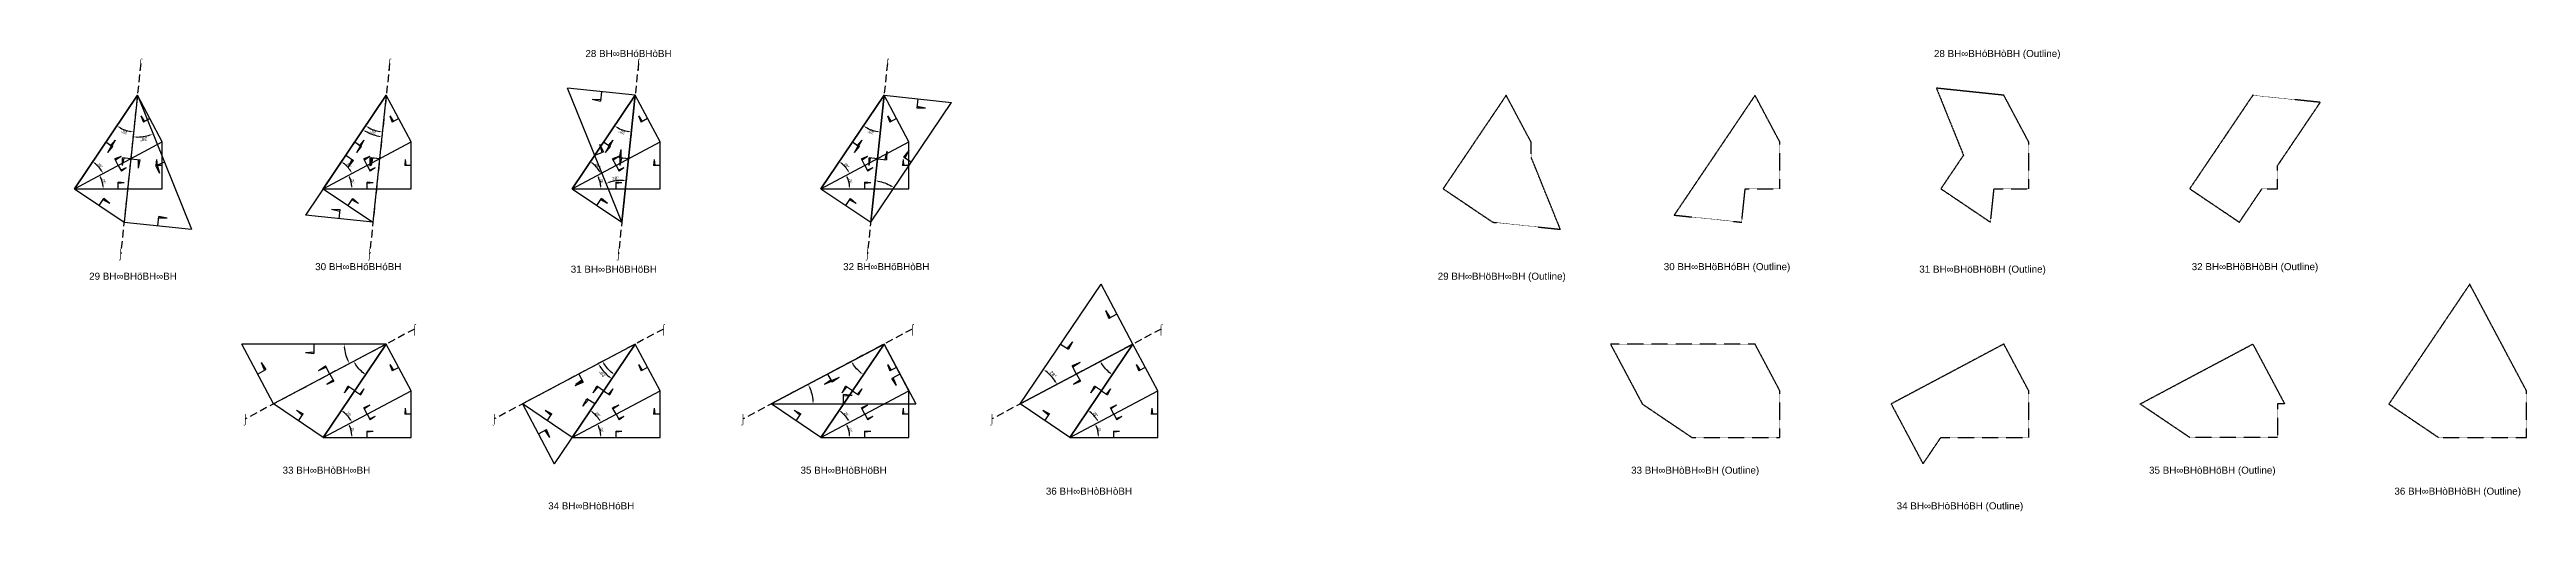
# Model space of a CAD drawing. Header units: millimetres. Extents: x 109495 to 889476, y -4752178 to 24518.
# Drawn here: x 211610 to 634329, y -505746 to -426881 of the extents above; entities that cross this region are included whole.
import ezdxf
from ezdxf.enums import TextEntityAlignment as Align

# ---------------------------------------------------------------- set-up
doc = ezdxf.new("R2010")
doc.units = ezdxf.units.MM
doc.header["$PDMODE"] = 35
doc.linetypes.add('DASHED', pattern=[19.05, 12.7, -6.35])
for name, color, linetype in [('BASE', 170, 'Continuous'), ('HYPOTENUSE', 20, 'Continuous'), ('PERPENDICULAR', 90, 'Continuous')]:
    doc.layers.add(name, color=color, linetype=linetype)
doc.styles.add('Arial', font='arial_0.ttf')
doc.dimstyles.new('ISO-25', dxfattribs={"dimtxt": 250, "dimasz": 100, "dimexe": 1.25, "dimexo": 0.625, "dimgap": 100, "dimtad": 1, "dimdec": 0, "dimtxsty": 'Arial', "dimcen": 2.5, "dimadec": 0, "dimazin": 0, "dimtfac": 1, "dimtdec": 0, "dimtmove": 0, "dimatfit": 3, "dimfxl": 1, "dimarcsym": 0})

msp = doc.modelspace()

# ---------------------------------------------------------------- texts
at = {"linetype": 'DASHED', "ltscale": 100, "style": 'Arial'}
for s, p in [('28 BH∞BHóBHòBH', (310414, -427566)), ('28 BH∞BHóBHòBH (Outline)', (544006, -427566)), ('⌠', (227179, -429274)), ('⌠', (269651, -429274)), ('⌠', (312122, -429274)), ('⌠', (354593, -429274)), ('29 BH∞BHöBH∞BH', (225853, -465584)), ('⌡', (223762, -461782)), ('30 BH∞BHöBHóBH', (264301, -463949)), ('⌡', (266234, -461782)), ('31 BH∞BHöBHöBH', (307911, -464373)), ('⌡', (308705, -461782)), ('32 BH∞BHöBHòBH', (354406, -463949)), ('⌡', (351177, -461782)), ('29 BH∞BHöBH∞BH (Outline)', (459445, -465584)), ('30 BH∞BHöBHóBH (Outline)', (497894, -463949)), ('31 BH∞BHöBHöBH (Outline)', (541504, -464373)), ('32 BH∞BHöBHòBH (Outline)', (587998, -463949)), ('⌠', (273891, -474605)), ('⌠', (316363, -474605)), ('⌠', (358834, -474605)), ('⌠', (401305, -474605)), ('⌡', (245030, -489951)), ('⌡', (287502, -489951)), ('⌡', (329973, -489951)), ('⌡', (372444, -489951)), ('33 BH∞BHòBH∞BH', (258861, -498697)), ('35 BH∞BHòBHöBH', (347123, -498697)), ('33 BH∞BHòBH∞BH (Outline)', (492454, -498697)), ('35 BH∞BHòBHöBH (Outline)', (580716, -498697)), ('36 BH∞BHòBHòBH', (388995, -502278)), ('36 BH∞BHòBHòBH (Outline)', (622588, -502278)), ('34 BH∞BHòBHóBH', (304052, -504785)), ('34 BH∞BHòBHóBH (Outline)', (537645, -504785))]:
    msp.add_text(s, height=1200, dxfattribs=at).set_placement(p, align=Align.MIDDLE_CENTER)

# ---------------------------------------------------------------- blocks, each defined once
blk = doc.blocks.new('*D9')
at = {"color": 0, "lineweight": -2, "ltscale": 100, "transparency": 16777216}
blk.add_arc((0, 0), 4906, 4.08845, 23.91155, dxfattribs=at)
at = {"color": 0, "ltscale": 100, "transparency": 16777216}
for points in [[(4432, 1963), (4537, 2014), (4332, 2303)], [(4952, 352), (4835, 348), (4906, 0)]]:
    blk.add_solid(points, dxfattribs=at)
at = {"layer": 'Defpoints', "color": 0, "ltscale": 100, "transparency": 16777216}
for p in [(15000, 7976), (0, 0), (0, 0), (4841, 796), (15000, 0)]:
    blk.add_point(p, dxfattribs=at)
at = {"color": 0, "ltscale": 100, "transparency": 16777216, "insert": (5055, 1260), "char_height": 400, "attachment_point": 5, "rotation": 284, "style": 'Arial'}
blk.add_mtext('28°', dxfattribs=at)
blk = doc.blocks.new('SanjoyNathGeometrifyingTrigonometryFundamentalLockedSet')
at = {"color": 242, "linetype": 'DASHED', "ltscale": 100, "true_color": 0xcd2027}
for p, q in [((7500, 3987.8), (8016.4, 3016.6)), ((8852.4, 3574.3), (7922.5, 3193.2)), ((8852.4, 3574.3), (8016.4, 3016.6))]:
    blk.add_line(p, q, dxfattribs=at)
at = {"color": 114, "linetype": 'DASHED', "ltscale": 100, "true_color": 0x139b48}
for p, q in [((14000, 4987.8), (13900, 3987.8)), ((15000, 3987.8), (13900, 3987.8)), ((14000, 4987.8), (14100, 3987.8))]:
    blk.add_line(p, q, dxfattribs=at)
at = {"color": 159, "linetype": 'DASHED', "ltscale": 100, "true_color": 0x22346e}
for p, q in [((7500, 0), (7500, 1100)), ((8500, 1000), (7500, 1100)), ((8500, 1000), (7500, 900))]:
    blk.add_line(p, q, dxfattribs=at)
at = {"layer": 'BASE'}
blk.add_line((0, 0), (15000, 0), dxfattribs=at)
at = {"layer": 'HYPOTENUSE'}
blk.add_line((0, 0), (15000, 7975.6), dxfattribs=at)
at = {"layer": 'PERPENDICULAR'}
blk.add_line((15000, 0), (15000, 7975.6), dxfattribs=at)
at = {"color": 4, "ltscale": 100}
dim = blk.add_angular_dim_2l(base=(4841, 795.6), line1=((0, 0), (15000, 0)), line2=((0, 0), (15000, 7975.6)), dimstyle='ISO-25', override={"dimtxt": 400, "dimasz": 350, "dimgap": 100}, dxfattribs=at)
dim.commit()
dim.dimension.update_dxf_attribs({"geometry": '*D9', "text_midpoint": (5055.4, 1260.5)})

# ---------------------------------------------------------------- linework, layer by layer
at = {"linetype": 'DASHED', "ltscale": 100}
for p, q in [((227179, -429274), (223762, -461782)), ((269651, -429274), (266234, -461782)), ((312122, -429274), (308705, -461782)), ((354593, -429274), (351177, -461782)), ((273891, -474605), (245030, -489951)), ((316363, -474605), (287502, -489951)), ((358834, -474605), (329973, -489951)), ((401305, -474605), (372444, -489951))]:
    msp.add_line(p, q, dxfattribs=at)
at = {"linetype": 'DASHED'}
for points in [[(460202, -434692), (449443, -450643), (457924, -456364), (469448, -457575), (464443, -445188), (464443, -442667)], [(500997, -450643), (506914, -450643), (506914, -442667), (502674, -434692), (488873, -455153), (500396, -456364)], [(543469, -450643), (549386, -450643), (549386, -442667), (545145, -434692), (533622, -433481), (538245, -444922), (534386, -450643), (542867, -456364)], [(585339, -456364), (589197, -450643), (591857, -450643), (591857, -446700), (599140, -435903), (587616, -434692), (576857, -450643)], [(610847, -487394), (619329, -493114), (634329, -493114), (634329, -485139), (624648, -466933)], [(483433, -487394), (491914, -493114), (506914, -493114), (506914, -485139), (502674, -477163), (477993, -477163)], [(534386, -493114), (549386, -493114), (549386, -485139), (545145, -477163), (525904, -487394), (531344, -497624)], [(587616, -477163), (593056, -487394), (591857, -487394), (591857, -493114), (576857, -493114), (568376, -487394)]]:
    msp.add_lwpolyline(points, close=True, dxfattribs=at)

# ---------------------------------------------------------------- block references
at = {"linetype": 'DASHED', "ltscale": 100}
for p, xscale, yscale, zscale, rotation in [((215850, -450643), 1.132570050689039, 1.132570050689039, 1.132570050689039, 27.99999999999999), ((226610, -434692), 1.282714919717771, 1.282714919717771, 1.282714919717771, 236.0000000000001), ((226610, -434692), 1.452764501644343, 1.452764501644343, 1.452764501644343, 264.0000000000001), ((258322, -450643), 1.132570050689039, 1.132570050689039, 1.132570050689039, 27.99999999999999), ((269081, -434692), -1.452764501644345, 1.452764501644345, 1.452764501644345, 84.00000000000003), ((269081, -434692), 1.282714919717771, 1.282714919717771, 1.282714919717771, 236.0000000000001), ((300793, -450643), 1.132570050689039, 1.132570050689039, 1.132570050689039, 27.99999999999999), ((309275, -456364), 1.452764501644345, 1.452764501644345, 1.452764501644345, 84.00000000000003), ((311552, -434692), 1.282714919717771, 1.282714919717771, 1.282714919717771, 236.0000000000001), ((343265, -450643), 1.132570050689039, 1.132570050689039, 1.132570050689039, 27.99999999999999), ((354024, -434692), 1.282714919717771, 1.282714919717771, 1.282714919717771, 236.0000000000001), ((351746, -456364), -1.452764501644345, 1.452764501644345, 1.452764501644345, 264), ((269081, -477163), -1.452764501644347, 1.452764501644347, 1.452764501644347, 27.99999999999998), ((377255, -487394), 1.452764501644345, 1.452764501644345, 1.452764501644345, 28.00000000000004), ((269081, -477163), -1.282714919717773, 1.282714919717773, 1.282714919717773, 55.99999999999996), ((311552, -477163), -1.282714919717773, 1.282714919717773, 1.282714919717773, 55.99999999999996), ((354024, -477163), -1.282714919717773, 1.282714919717773, 1.282714919717773, 55.99999999999996), ((396495, -477163), -1.282714919717773, 1.282714919717773, 1.282714919717773, 55.99999999999996), ((258322, -493114), 1.132570050689039, 1.132570050689039, 1.132570050689039, 27.99999999999999), ((311552, -477163), 1.452764501644345, 1.452764501644345, 1.452764501644345, 208.0000000000001), ((300793, -493114), 1.132570050689039, 1.132570050689039, 1.132570050689039, 27.99999999999999), ((334783, -487394), -1.452764501644345, 1.452764501644345, 1.452764501644345, 208), ((343265, -493114), 1.132570050689039, 1.132570050689039, 1.132570050689039, 27.99999999999999), ((385736, -493114), 1.132570050689039, 1.132570050689039, 1.132570050689039, 27.99999999999999)]:
    msp.add_blockref('SanjoyNathGeometrifyingTrigonometryFundamentalLockedSet', p, dxfattribs=dict(at, xscale=xscale, yscale=yscale, zscale=zscale, rotation=rotation))
at = {"linetype": 'DASHED'}
for p in [(215850, -450643), (258322, -450643), (300793, -450643), (343265, -450643), (258322, -493114), (300793, -493114), (343265, -493114), (385736, -493114)]:
    msp.add_blockref('SanjoyNathGeometrifyingTrigonometryFundamentalLockedSet', p, dxfattribs=at)

msp.set_redraw_order([(e.dxf.handle, doc.entitydb.next_handle()) for e in msp.query("TEXT MTEXT ATTDEF DIMENSION ARC_DIMENSION")])  # texts and dimensions are drawn at this point

doc.saveas('drawing.dxf')
